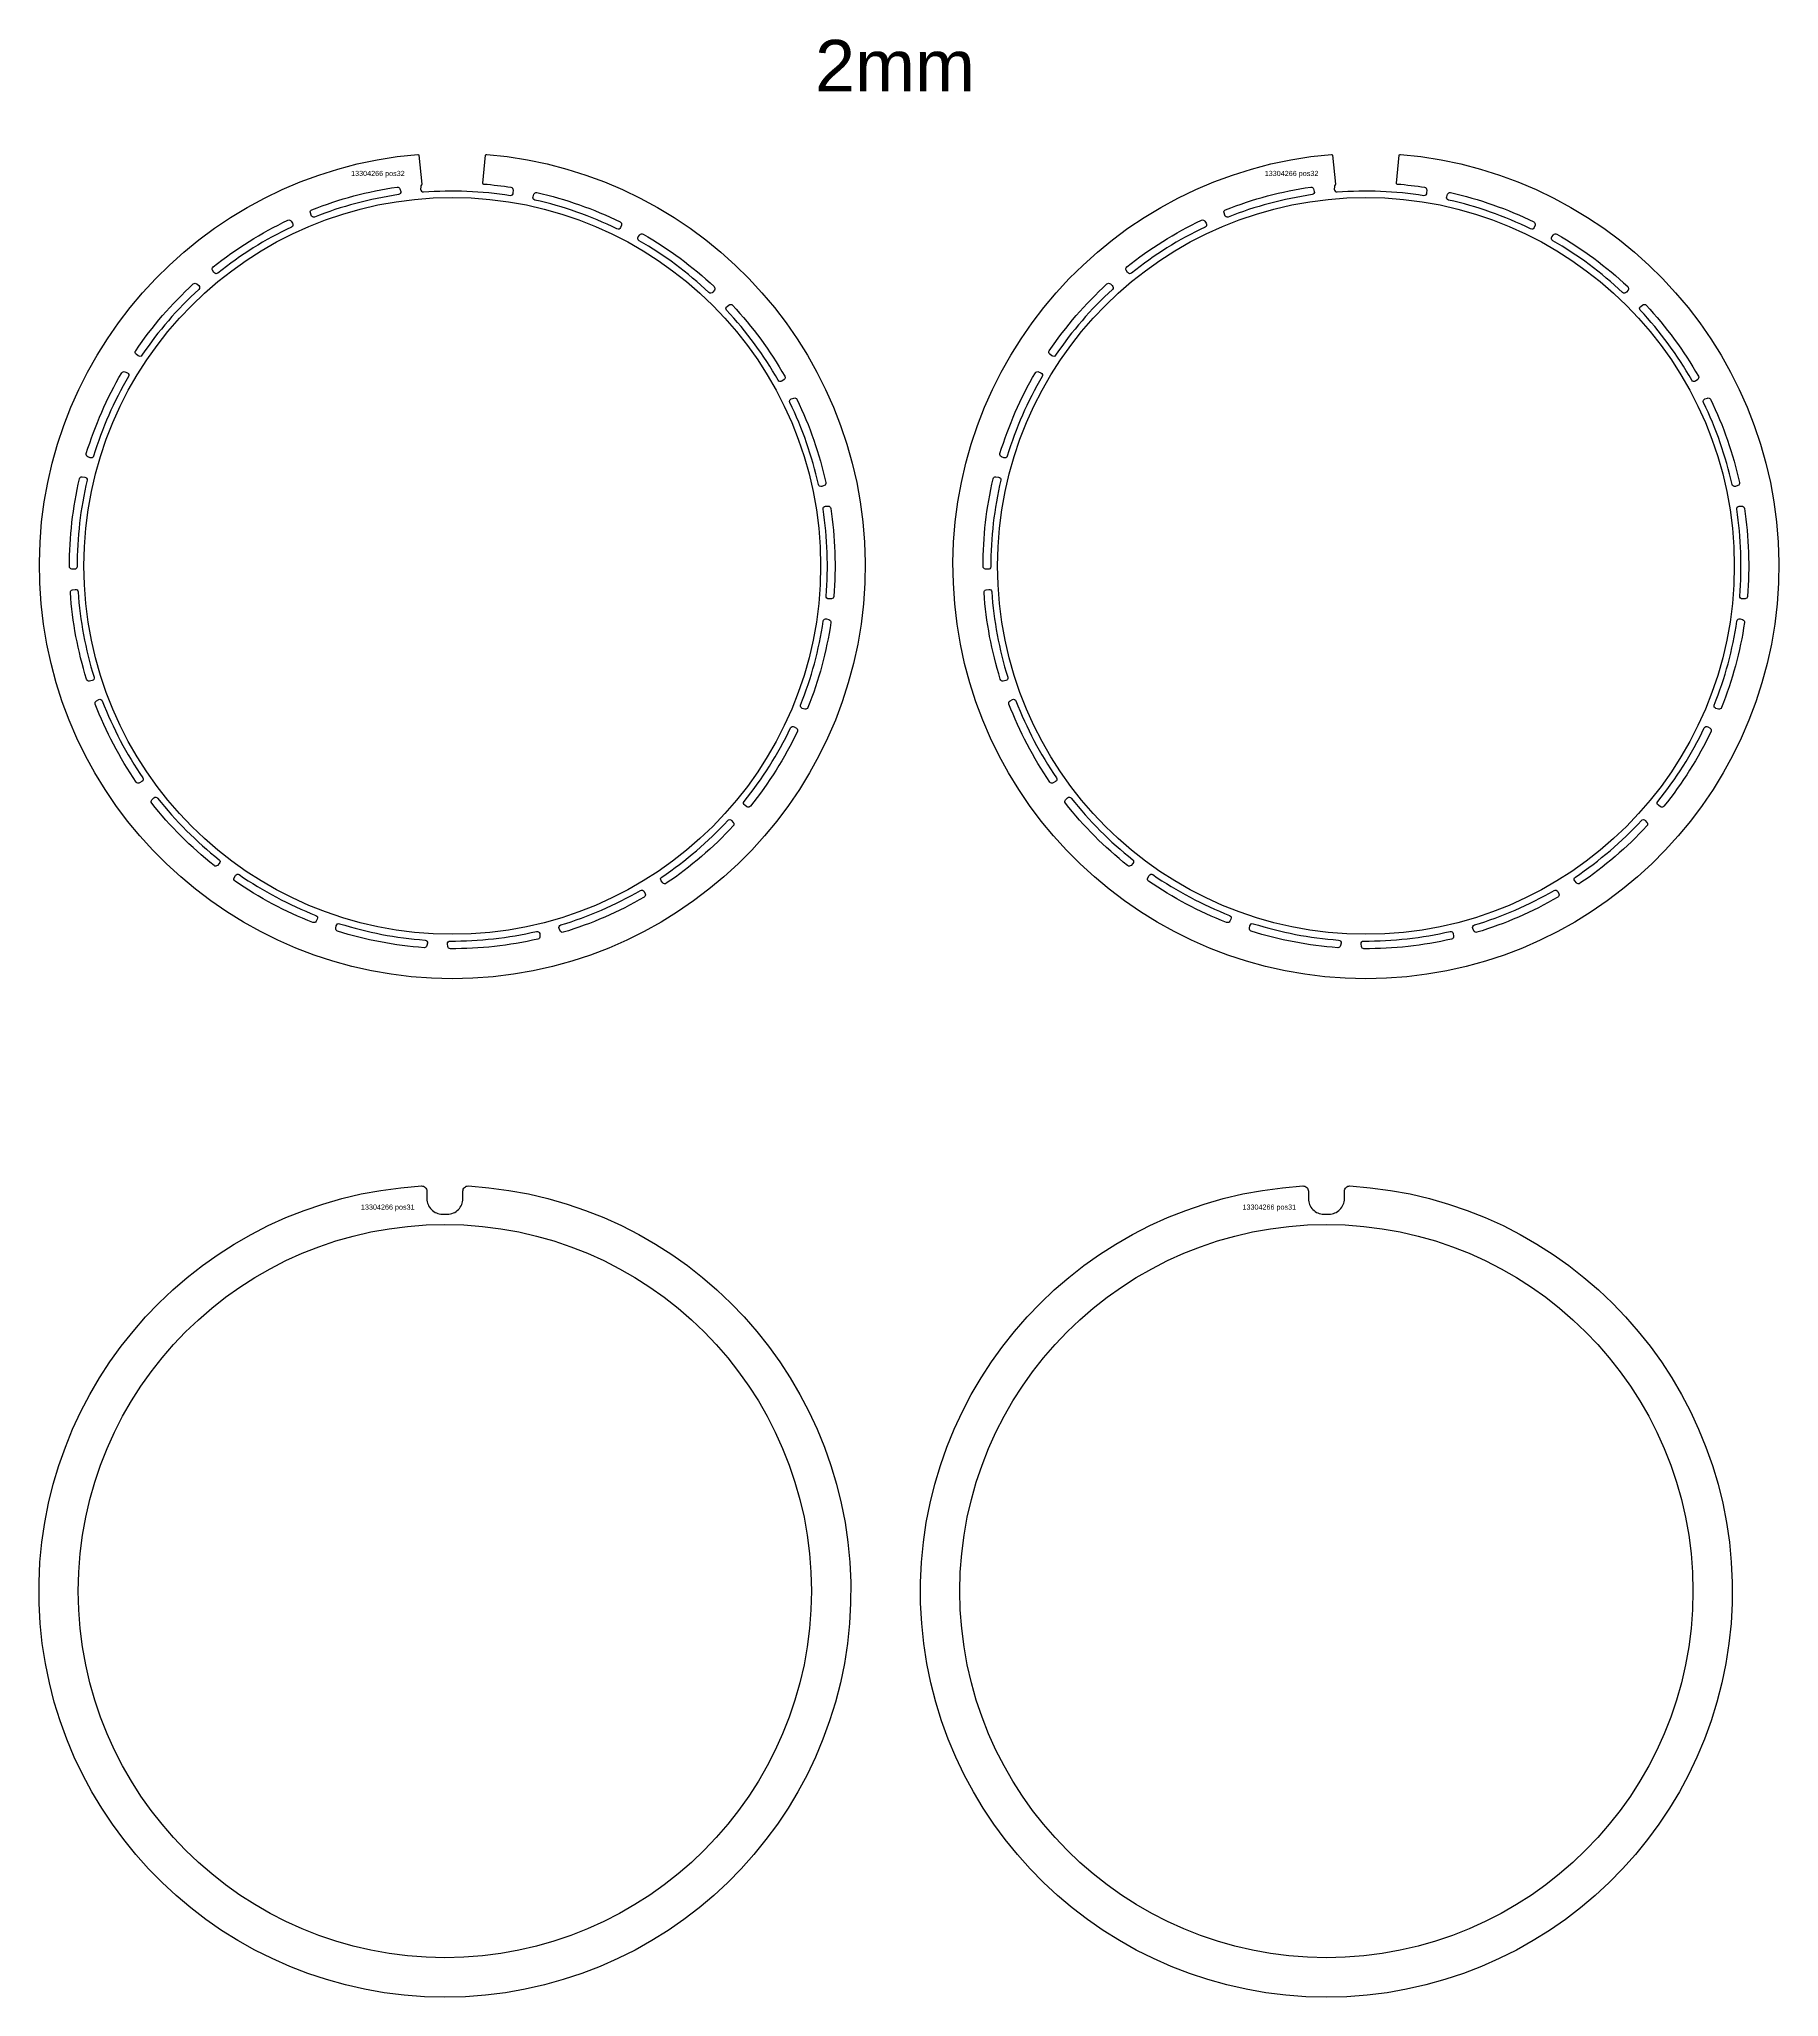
# Model space of a CAD drawing. Header units: millimetres. Extents: x 1520 to 4897, y -1543 to 2256.
import ezdxf

# ---------------------------------------------------------------- set-up
doc = ezdxf.new("R2010")
doc.units = ezdxf.units.MM
doc.layers.add('13304266', color=7, linetype='Continuous')
doc.layers.add('Texto', color=3, linetype='Continuous')
doc.styles.get("Standard").update_dxf_attribs({"font": 'arial.ttf'})

msp = doc.modelspace()

# ---------------------------------------------------------------- linework, layer by layer
at = {"layer": '13304266'}
for points in [[(2440.8, 1962.9, 0.380794), (2436.6, 1968, 0.018103), (2383.2, 1974.4, -0.420059), (2381.4, 1976.6), (2386.9, 2030.8, -0.408789), (2389.1, 2032.6, -23.89915), (2255.2, 2032.6, -0.408693), (2257.3, 2030.8), (2263.1, 1975, -0.229522), (2262.5, 1973.3, 0.192498), (2261, 1969.9), (2260.8, 1964.9, 0.448679), (2266.2, 1959.7, -0.058177), (2434.9, 1953.1, 0.448679), (2440.6, 1957.8)], [(4214.2, 1962.9, 0.380794), (4209.9, 1968, 0.018103), (4156.5, 1974.4, -0.420059), (4154.7, 1976.6), (4160.3, 2030.8, -0.408789), (4162.4, 2032.6, -23.89915), (4028.5, 2032.6, -0.408693), (4030.7, 2030.8), (4036.4, 1975, -0.229522), (4035.8, 1973.3, 0.192498), (4034.3, 1969.9), (4034.1, 1964.9, 0.448679), (4039.5, 1959.7, -0.058177), (4208.2, 1953.1, 0.448679), (4214, 1957.8)], [(2046.7, 1919.2, -0.380794), (2049.7, 1925.1, -0.05778), (2215.1, 1969.1, -0.380794), (2220.7, 1965.5), (2222, 1960.6, -0.448679), (2217.9, 1954.4, 0.058177), (2054.7, 1911, -0.448679), (2048, 1914.3)], [(2480.6, 1955.3, -0.380794), (2486.5, 1958.5, -0.05778), (2647.9, 1901.6, -0.380794), (2650.4, 1895.5), (2648.8, 1890.7, -0.448679), (2641.8, 1887.9, 0.058177), (2482.6, 1944, -0.448679), (2479, 1950.5)], [(3820.1, 1919.2, -0.380794), (3823.1, 1925.1, -0.05778), (3988.5, 1969.1, -0.380794), (3994, 1965.5), (3995.3, 1960.6, -0.448679), (3991.2, 1954.4, 0.058177), (3828, 1911, -0.448679), (3821.4, 1914.3)], [(4254, 1955.3, -0.380794), (4259.8, 1958.5, -0.05778), (4421.2, 1901.6, -0.380794), (4423.8, 1895.5), (4422.1, 1890.7, -0.448679), (4415.2, 1887.9, 0.058177), (4255.9, 1944, -0.448679), (4252.3, 1950.5)], [(1857, 1807.6, -0.380794), (1858.1, 1814.1, -0.05778), (2003.2, 1904.9, -0.380794), (2009.5, 1903.1), (2012.2, 1898.8, -0.448679), (2010.1, 1891.6, 0.058177), (1867, 1802.1, -0.448679), (1859.6, 1803.3)], [(3630.3, 1807.6, -0.380794), (3631.4, 1814.1, -0.05778), (3776.5, 1904.9, -0.380794), (3782.9, 1903.1), (3785.6, 1898.8, -0.448679), (3783.5, 1891.6, 0.058177), (3640.3, 1802.1, -0.448679), (3633, 1803.3)], [(2686.2, 1876.5, -0.380794), (2692.7, 1877.8, -0.05778), (2830.3, 1776, -0.380794), (2830.9, 1769.3), (2827.9, 1765.3, -0.448679), (2820.4, 1764.6, 0.058177), (2684.8, 1865.1, -0.448679), (2683.2, 1872.4)], [(4459.6, 1876.5, -0.380794), (4466.1, 1877.8, -0.05778), (4603.6, 1776, -0.380794), (4604.2, 1769.3), (4601.2, 1765.3, -0.448679), (4593.8, 1764.6, 0.058177), (4458.1, 1865.1, -0.448679), (4456.6, 1872.4)], [(1708.5, 1645, -0.380794), (1707.7, 1651.6, -0.05778), (1819.5, 1781.1, -0.380794), (1826.2, 1781.2), (1830, 1777.9, -0.448679), (1830.1, 1770.4, 0.058177), (1719.7, 1642.7, -0.448679), (1712.3, 1641.7)], [(3481.9, 1645, -0.380794), (3481, 1651.6, -0.05778), (3592.9, 1781.1, -0.380794), (3599.5, 1781.2), (3603.3, 1777.9, -0.448679), (3603.4, 1770.4, 0.058177), (3493.1, 1642.7, -0.448679), (3485.7, 1641.7)], [(2859.5, 1740.6, -0.380794), (2866.1, 1740, -0.05778), (2967.5, 1602.1, -0.380794), (2966.1, 1595.6), (2962, 1592.6, -0.448679), (2954.7, 1594.2, 0.058177), (2854.7, 1730.2, -0.448679), (2855.4, 1737.6)], [(4632.8, 1740.6, -0.380794), (4639.4, 1740, -0.05778), (4740.8, 1602.1, -0.380794), (4739.4, 1595.6), (4735.4, 1592.6, -0.448679), (4728.1, 1594.2, 0.058177), (4628.1, 1730.2, -0.448679), (4628.8, 1737.6)], [(1614.6, 1445.8, -0.380794), (1611.8, 1451.9, -0.05778), (1680.6, 1608.6, -0.380794), (1686.9, 1610.7), (1691.5, 1608.7, -0.448679), (1693.8, 1601.6, 0.058177), (1626, 1446.9, -0.448679), (1619.2, 1443.8)], [(3387.9, 1445.8, -0.380794), (3385.2, 1451.9, -0.05778), (3453.9, 1608.6, -0.380794), (3460.2, 1610.7), (3464.8, 1608.7, -0.448679), (3467.2, 1601.6, 0.058177), (3399.3, 1446.9, -0.448679), (3392.6, 1443.8)], [(2985, 1559.7, -0.380794), (2991.1, 1557.2, -0.05778), (3047.3, 1395.5, -0.380794), (3044.1, 1389.7), (3039.3, 1388.1, -0.448679), (3032.8, 1391.7, 0.058177), (2977.3, 1551.2, -0.448679), (2980.2, 1558.1)], [(4758.3, 1559.7, -0.380794), (4764.4, 1557.2, -0.05778), (4820.7, 1395.5, -0.380794), (4817.4, 1389.7), (4812.7, 1388.1, -0.448679), (4806.2, 1391.7, 0.058177), (4750.7, 1551.2, -0.448679), (4753.5, 1558.1)], [(1583.6, 1227.9, -0.380794), (1579.1, 1232.8, -0.05778), (1598.6, 1402.9, -0.380794), (1604, 1406.7), (1609, 1406.1, -0.448679), (1613.3, 1400, 0.058177), (1594.1, 1232.3, -0.448679), (1588.6, 1227.3)], [(3356.9, 1227.9, -0.380794), (3352.5, 1232.8, -0.05778), (3371.9, 1402.9, -0.380794), (3377.4, 1406.7), (3382.4, 1406.1, -0.448679), (3386.7, 1400, 0.058177), (3367.5, 1232.3, -0.448679), (3361.9, 1227.3)], [(3051.6, 1349.9, -0.380794), (3056.7, 1345.6, -0.05778), (3062.8, 1174.6, -0.380794), (3058, 1170), (3052.9, 1169.8, -0.448679), (3047.8, 1175.2, 0.058177), (3041.8, 1343.9, -0.448679), (3046.5, 1349.7)], [(4824.9, 1349.9, -0.380794), (4830, 1345.6, -0.05778), (4836.1, 1174.6, -0.380794), (4831.3, 1170), (4826.3, 1169.8, -0.448679), (4821.1, 1175.2, 0.058177), (4815.1, 1343.9, -0.448679), (4819.9, 1349.7)], [(1618.1, 1010.4, -0.380794), (1612.4, 1013.9, -0.05778), (1580.9, 1182.1, -0.380794), (1585, 1187.4), (1590, 1188.3, -0.448679), (1595.9, 1183.7, 0.058177), (1626.9, 1017.8, -0.448679), (1623.1, 1011.4)], [(3391.5, 1010.4, -0.380794), (3385.8, 1013.9, -0.05778), (3354.3, 1182.1, -0.380794), (3358.3, 1187.4), (3363.3, 1188.3, -0.448679), (3369.2, 1183.7, 0.058177), (3400.3, 1017.8, -0.448679), (3396.4, 1011.4)], [(3053.3, 1129.7, -0.380794), (3057, 1124.1, -0.05778), (3012.4, 958.9, -0.380794), (3006.4, 955.9), (3001.6, 957.2, -0.448679), (2998.2, 963.9, 0.058177), (3042.2, 1126.9, -0.448679), (3048.5, 1131)], [(4826.7, 1129.7, -0.380794), (4830.3, 1124.1, -0.05778), (4785.7, 958.9, -0.380794), (4779.8, 955.9), (4774.9, 957.2, -0.448679), (4771.6, 963.9, 0.058177), (4815.6, 1126.9, -0.448679), (4821.8, 1131)], [(1715.3, 812.9, -0.380794), (1708.8, 814.5, -0.05778), (1629.1, 965.9, -0.380794), (1631.5, 972.2), (1635.9, 974.5, -0.448679), (1642.9, 971.9, 0.058177), (1721.5, 822.5, -0.448679), (1719.7, 815.2)], [(3488.6, 812.9, -0.380794), (3482.2, 814.5, -0.05778), (3402.5, 965.9, -0.380794), (3404.8, 972.2), (3409.3, 974.5, -0.448679), (3416.2, 971.9, 0.058177), (3494.9, 822.5, -0.448679), (3493.1, 815.2)], [(2990.2, 918.8, -0.380794), (2992, 912.4, -0.05778), (2900.7, 767.7, -0.380794), (2894.1, 766.6), (2889.9, 769.3, -0.448679), (2888.6, 776.6, 0.058177), (2978.7, 919.4, -0.448679), (2985.9, 921.5)], [(4763.5, 918.8, -0.380794), (4765.3, 912.4, -0.05778), (4674, 767.7, -0.380794), (4667.4, 766.6), (4663.2, 769.3, -0.448679), (4662, 776.6, 0.058177), (4752.1, 919.4, -0.448679), (4759.2, 921.5)], [(1866.3, 652.7, -0.380794), (1859.7, 652.3, -0.05778), (1738.9, 773.6, -0.380794), (1739.3, 780.2), (1742.8, 783.8, -0.448679), (1750.3, 783.3, 0.058177), (1869.5, 663.7, -0.448679), (1869.9, 656.3)], [(3639.7, 652.7, -0.380794), (3633, 652.3, -0.05778), (3512.2, 773.6, -0.380794), (3512.6, 780.2), (3516.2, 783.8, -0.448679), (3523.6, 783.3, 0.058177), (3642.8, 663.7, -0.448679), (3643.2, 656.3)], [(2867.6, 735.9, -0.380794), (2867.5, 729.3, -0.05778), (2737.6, 617.9, -0.380794), (2731, 618.7), (2727.7, 622.6, -0.448679), (2728.7, 630, 0.058177), (2856.9, 739.9, -0.448679), (2864.3, 739.7)], [(4641, 735.9, -0.380794), (4640.8, 729.3, -0.05778), (4510.9, 617.9, -0.380794), (4504.3, 618.7), (4501, 622.6, -0.448679), (4502, 630, 0.058177), (4630.2, 739.9, -0.448679), (4637.7, 739.7)], [(2057.9, 544.2, -0.380794), (2051.6, 541.9, -0.05778), (1900.5, 622.1, -0.380794), (1898.9, 628.6), (1901.3, 633, -0.448679), (1908.5, 634.8, 0.058177), (2057.6, 555.6, -0.448679), (2060.2, 548.6)], [(3831.2, 544.2, -0.380794), (3825, 541.9, -0.05778), (3673.8, 622.1, -0.380794), (3672.2, 628.6), (3674.6, 633, -0.448679), (3681.8, 634.8, 0.058177), (3831, 555.6, -0.448679), (3833.6, 548.6)], [(2696.6, 597.2, -0.380794), (2694.5, 590.9, -0.05778), (2537.5, 522.8, -0.380794), (2531.5, 525.6), (2529.5, 530.2, -0.448679), (2532.6, 537, 0.058177), (2687.5, 604.2, -0.448679), (2694.6, 601.9)], [(4469.9, 597.2, -0.380794), (4467.9, 590.9, -0.05778), (4310.9, 522.8, -0.380794), (4304.8, 525.6), (4302.8, 530.2, -0.448679), (4306, 537, 0.058177), (4460.8, 604.2, -0.448679), (4467.9, 601.9)], [(2272.9, 496.9, -0.380794), (2267.6, 492.9, -0.05778), (2099.5, 525, -0.380794), (2096.1, 530.7), (2097.1, 535.7, -0.448679), (2103.5, 539.5, 0.058177), (2269.3, 507.8, -0.448679), (2273.9, 501.9)], [(4046.2, 496.9, -0.380794), (4041, 492.9, -0.05778), (3872.9, 525, -0.380794), (3869.4, 530.7), (3870.4, 535.7, -0.448679), (3876.8, 539.5, 0.058177), (4042.6, 507.8, -0.448679), (4047.2, 501.9)], [(2492.3, 515.1, -0.380794), (2488.5, 509.7, -0.05778), (2318.4, 490.9, -0.380794), (2313.4, 495.3), (2312.9, 500.3, -0.448679), (2317.9, 505.9, 0.058177), (2485.7, 524.5, -0.448679), (2491.8, 520.2)], [(4265.7, 515.1, -0.380794), (4261.8, 509.7, -0.05778), (4091.7, 490.9, -0.380794), (4086.7, 495.3), (4086.2, 500.3, -0.448679), (4091.2, 505.9, 0.058177), (4259, 524.5, -0.448679), (4265.1, 520.2)], [(2262.2, 30.5, -0.431279), (2272.8, 20.5), (2272.8, 5.8, 0.414214), (2302.8, -24.2), (2312.8, -24.2, 0.414214), (2342.8, 5.8), (2342.8, 20.5, -0.431279), (2353.4, 30.5, -34.526592)], [(3973.2, 30.5, -0.431279), (3983.8, 20.5), (3983.8, 5.8, 0.414214), (4013.8, -24.2), (4023.8, -24.2, 0.414214), (4053.8, 5.8), (4053.8, 20.5, -0.431279), (4064.4, 30.5, -34.526592)]]:
    msp.add_lwpolyline(points, format="xyb", close=True, dxfattribs=at)
for centre, radius in [((2322.1, 1233.9), 715), ((4095.5, 1233.9), 715), ((2307.8, -755.7), 711.5), ((4018.8, -755.7), 711.5)]:
    msp.add_circle(centre, radius, dxfattribs=at)

# ---------------------------------------------------------------- texts
at = {"insert": (3026.3, 2254.7), "char_height": 100, "attachment_point": 1}
msp.add_mtext_dynamic_manual_height_columns('2mm', width=1695.811, gutter_width=12.5, heights=[0], dxfattribs=at)
at = {"layer": 'Texto', "char_height": 10, "attachment_point": 1}
for s, insert in [('13304266 pos32', (2125.8, 2000.6)), ('13304266 pos32', (3899.1, 2000.6)), ('13304266 pos31', (2144.9, -5.5)), ('13304266 pos31', (3855.9, -5.5))]:
    msp.add_mtext_dynamic_manual_height_columns(s, width=236.26, gutter_width=12.5, heights=[0], dxfattribs=dict(at, insert=insert))

doc.saveas('drawing.dxf')
